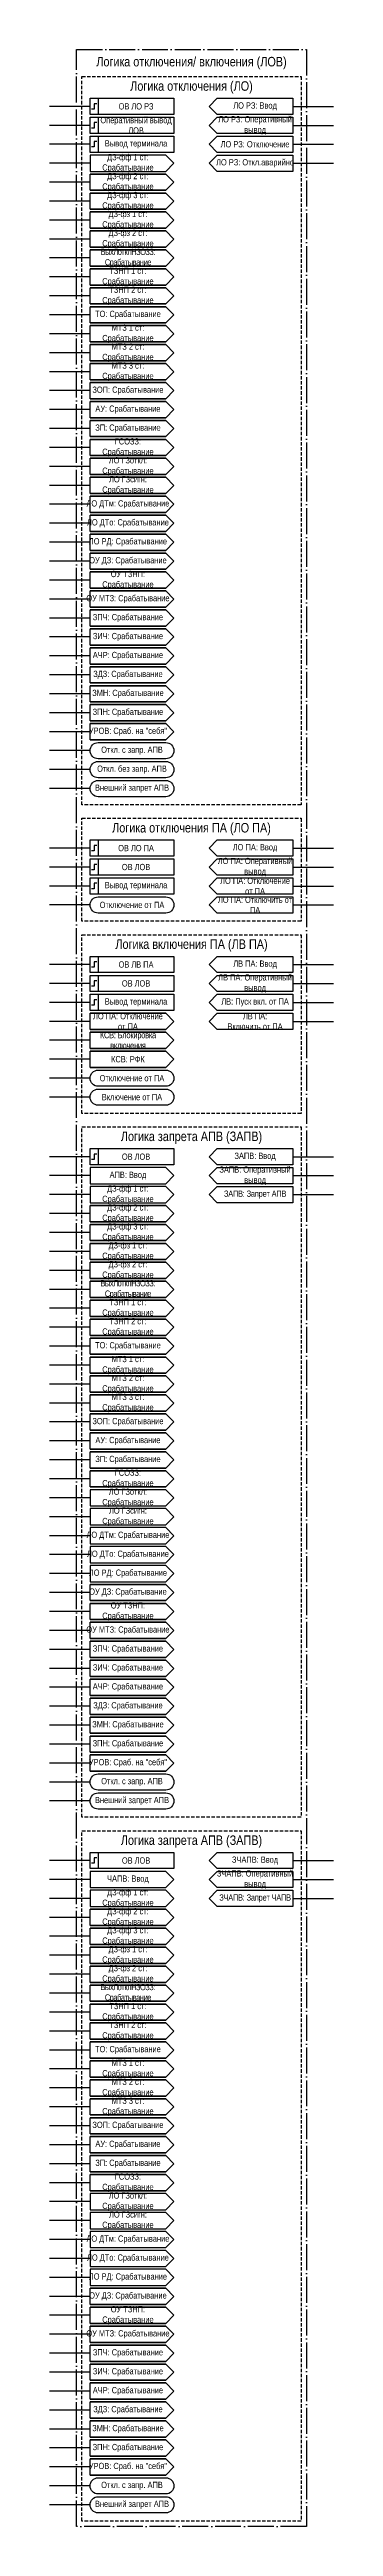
# Model space of a CAD drawing. Header units: millimetres. Extents: x -2568 to 301, y -166 to 1021.
# Drawn here: x -2299 to -2194, y 85 to 1000 of the extents above; entities that cross this region are included whole.
import ezdxf

# ---------------------------------------------------------------- set-up
doc = ezdxf.new("R2010")
doc.units = ezdxf.units.MM
doc.linetypes.add('ACAD_ISO04W100', pattern=[30, 24, -3, 0, -3])
doc.linetypes.add('штриховая2', pattern=[0.375, 0.25, -0.125])
doc.layers.add('TEXT', color=7, linetype='Continuous', lineweight=25)
doc.styles.add('2.5_Gost_RD', font='ARIALN.TTF', dxfattribs={"height": 2.5})
doc.styles.add('3.5_Gost_RD', font='ARIALN.TTF', dxfattribs={"height": 3.5})

msp = doc.modelspace()

# ---------------------------------------------------------------- texts
at = {"color": 30, "ltscale": 100, "char_height": 3.5, "attachment_point": 5, "style": '3.5_Gost_RD'}
for s, insert, width in [('Логика отключения/ включения (ЛОВ)', (-2246.5, 995), 85), ('Логика отключения (ЛО)', (-2246.5, 986), 81), ('Логика отключения ПА (ЛО ПА)', (-2246.5, 712), 81), ('Логика включения ПА (ЛВ ПА)', (-2246.5, 669), 81), ('Логика запрета АПВ (ЗАПВ)', (-2246.5, 598), 81), ('Логика запрета АПВ (ЗАПВ)', (-2246.5, 338), 81)]:
    msp.add_mtext(s, dxfattribs=dict(at, insert=insert, width=width))
at = {"ltscale": 100, "char_height": 2.3, "attachment_point": 5, "style": '2.5_Gost_RD'}
for s, insert, width in [('ЛО РЗ: Отключение', (-2223, 965), 28), ('ЛО РЗ: Откл.аварийно', (-2223, 958), 28), ('Откл. с запр. АПВ', (-2268.5, 741), 31), ('Откл. без запр. АПВ', (-2268.5, 734), 31), ('Внешний запрет АПВ', (-2268.5, 727), 31), ('ЛО ПА: Ввод', (-2223, 705), 28), ('ЛО ПА: Оперативный вывод', (-2223, 698), 28), ('ЛО ПА: Отключить от ПА', (-2223, 684), 28), ('ЛО ПА: Отключение от ПА', (-2223, 691), 28), ('ЛВ ПА: Ввод', (-2223, 662), 28), ('ЛВ ПА: Оперативный вывод', (-2223, 655), 28), ('ЛВ: Пуск вкл. от ПА', (-2223, 648), 28), ('ЛВ ПА: \\PВключить от ПА', (-2223, 641), 28), ('{\\T0.95;ЗАПВ: Запрет АПВ}', (-2223, 577), 28), ('Откл. с запр. АПВ', (-2268.5, 360), 31), ('Внешний запрет АПВ', (-2268.5, 353), 31), ('{\\T0.95;ЗЧАПВ: Запрет ЧАПВ}', (-2223, 317), 28), ('Откл. с запр. АПВ', (-2268.5, 100), 31), ('Внешний запрет АПВ', (-2268.5, 93), 31)]:
    msp.add_mtext(s, dxfattribs=dict(at, insert=insert, width=width))
at = {"layer": 'TEXT', "color": 0, "ltscale": 100, "char_height": 2.3, "width": 28, "attachment_point": 5, "style": '2.5_Gost_RD'}
for s, insert in [('{\\C256;ОВ ЛО РЗ}', (-2267, 979)), ('{\\C256;Оперативный вывод ЛОВ}', (-2267, 972)), ('{\\C256;Вывод терминала}', (-2267, 965)), ('{\\C256;ДЗ-фф 2 ст: Срабатывание}', (-2270, 951)), ('{\\C256;ДЗ-фф 3 ст: Срабатывание}', (-2270, 944)), ('{\\C256;ДЗ-фз 1 ст: Срабатывание}', (-2270, 937)), ('{\\C256;ДЗ-фз 2 ст: Срабатывание}', (-2270, 930)), ('{\\T0.9;\\C256;ВыхЛотклНЗОЗЗ\\A1;: Срабатывание}', (-2270, 923)), ('\\A1;{\\C256;ТЗНП 1 ст: \\A0;Срабатывание}', (-2270, 916)), ('\\A1;{\\C256;ТЗНП 2 ст: \\A0;Срабатывание}', (-2270, 909)), ('{\\C256;ТО: Срабатывание}', (-2270, 902)), ('\\A1;{\\C256;МТЗ 1 ст: Срабатывание}', (-2270, 895)), ('\\A1;{\\C256;МТЗ 2 ст: Срабатывание}', (-2270, 888)), ('\\A1;{\\C256;МТЗ 3 ст: Срабатывание}', (-2270, 881)), ('{\\C256;ЗОП: Срабатывание}', (-2270, 874)), ('{\\C256;АУ: Срабатывание}', (-2270, 867)), ('{\\C256;ЗП: Срабатывание}', (-2270, 860)), ('{\\C256;ГСОЗЗ: \\PСрабатывание}', (-2270, 853)), ('{\\C256;ЛО ГЗоткл:\\PСрабатывание}', (-2270, 846)), ('{\\C256;ЛО ГЗсигн:\\PСрабатывание}', (-2270, 839)), ('{\\C256;ЛО ДТм: Срабатывание}', (-2270, 832)), ('{\\C256;ЛО ДТо: Срабатывание}', (-2270, 825)), ('{\\C256;ЛО РД: Срабатывание}', (-2270, 818)), ('{\\C256;ОУ ДЗ: Срабатывание }', (-2270, 811)), ('{\\C256;ОУ ТЗНП: Срабатывание }', (-2270, 804)), ('{\\C256;ОУ МТЗ: Срабатывание }', (-2270, 797)), ('{\\C256;ЗПЧ: Срабатывание }', (-2270, 790)), ('{\\C256;ЗИЧ: Срабатывание }', (-2270, 783)), ('{\\C256;АЧР: Срабатывание}', (-2270, 776)), ('{\\C256;ЗДЗ: Срабатывание }', (-2270, 769)), ('{\\C256;ЗМН: Срабатывание}', (-2270, 762)), ('{\\C256;ЗПН: Срабатывание}', (-2270, 755)), ('{\\C256;УРОВ: Сраб. на "себя"}', (-2270, 748)), ('{\\C256;ОВ ЛО ПА}', (-2267, 705)), ('{\\C256;ОВ ЛОВ}', (-2267, 698)), ('{\\C256;Вывод терминала}', (-2267, 691)), ('{\\C256;ОВ ЛВ ПА}', (-2267, 662)), ('{\\C256;ОВ ЛОВ}', (-2267, 655)), ('{\\C256;ЛО ПА: Отключение от ПА}', (-2270, 641)), ('{\\C256;Вывод терминала}', (-2267, 648)), ('{\\T0.95;\\C256;КСВ: Блокировка включения}', (-2270, 634)), ('{\\C256;КСВ: РФК}', (-2270, 627)), ('{\\C256;ОВ ЛОВ}', (-2267, 591)), ('{\\C256;ДЗ-фф 2 ст: Срабатывание}', (-2270, 570)), ('{\\C256;ДЗ-фф 3 ст: Срабатывание}', (-2270, 563)), ('{\\C256;ДЗ-фз 1 ст: Срабатывание}', (-2270, 556)), ('{\\C256;ДЗ-фз 2 ст: Срабатывание}', (-2270, 549)), ('{\\T0.9;\\C256;ВыхЛотклНЗОЗЗ\\A1;\\T1;:\\T0.9; Срабатывание}', (-2270, 542)), ('\\A1;{\\C256;ТЗНП 1 ст: \\A0;Срабатывание}', (-2270, 535)), ('\\A1;{\\C256;ТЗНП 2 ст: \\A0;Срабатывание}', (-2270, 528)), ('{\\C256;ТО: Срабатывание}', (-2270, 521)), ('\\A1;{\\C256;МТЗ 1 ст: Срабатывание}', (-2270, 514)), ('\\A1;{\\C256;МТЗ 2 ст: Срабатывание}', (-2270, 507)), ('\\A1;{\\C256;МТЗ 3 ст: Срабатывание}', (-2270, 500)), ('{\\C256;ЗОП: Срабатывание}', (-2270, 493)), ('{\\C256;АУ: Срабатывание}', (-2270, 486)), ('{\\C256;ЗП: Срабатывание}', (-2270, 479)), ('{\\C256;ГСОЗЗ: \\PСрабатывание}', (-2270, 472)), ('{\\C256;ЛО ГЗоткл:\\PСрабатывание}', (-2270, 465)), ('{\\C256;ЛО ГЗсигн:\\PСрабатывание}', (-2270, 458)), ('{\\C256;ЛО ДТм: Срабатывание}', (-2270, 451)), ('{\\C256;ЛО ДТо: Срабатывание}', (-2270, 444)), ('{\\C256;ЛО РД: Срабатывание}', (-2270, 437)), ('{\\C256;ОУ ДЗ: Срабатывание }', (-2270, 430)), ('{\\C256;ОУ ТЗНП: Срабатывание }', (-2270, 423)), ('{\\C256;ОУ МТЗ: Срабатывание }', (-2270, 416)), ('{\\C256;ЗПЧ: Срабатывание }', (-2270, 409)), ('{\\C256;ЗИЧ: Срабатывание }', (-2270, 402)), ('{\\C256;АЧР: Срабатывание}', (-2270, 395)), ('{\\C256;ЗДЗ: Срабатывание }', (-2270, 388)), ('{\\C256;ЗМН: Срабатывание}', (-2270, 381)), ('{\\C256;ЗПН: Срабатывание}', (-2270, 374)), ('{\\C256;УРОВ: Сраб. на "себя"}', (-2270, 367)), ('{\\C256;ОВ ЛОВ}', (-2267, 331)), ('{\\C256;ДЗ-фф 2 ст: Срабатывание}', (-2270, 310)), ('{\\C256;ДЗ-фф 3 ст: Срабатывание}', (-2270, 303)), ('{\\C256;ДЗ-фз 1 ст: Срабатывание}', (-2270, 296)), ('{\\T0.9;\\C256;ВыхЛотклНЗОЗЗ\\A1;\\T1;:\\T0.9; Срабатывание}', (-2270, 282)), ('{\\C256;ДЗ-фз 2 ст: Срабатывание}', (-2270, 289)), ('\\A1;{\\C256;ТЗНП 1 ст: \\A0;Срабатывание}', (-2270, 275)), ('\\A1;{\\C256;ТЗНП 2 ст: \\A0;Срабатывание}', (-2270, 268)), ('{\\C256;ТО: Срабатывание}', (-2270, 261)), ('\\A1;{\\C256;МТЗ 1 ст: Срабатывание}', (-2270, 254)), ('\\A1;{\\C256;МТЗ 2 ст: Срабатывание}', (-2270, 247)), ('\\A1;{\\C256;МТЗ 3 ст: Срабатывание}', (-2270, 240)), ('{\\C256;ЗОП: Срабатывание}', (-2270, 233)), ('{\\C256;АУ: Срабатывание}', (-2270, 226)), ('{\\C256;ЗП: Срабатывание}', (-2270, 219)), ('{\\C256;ГСОЗЗ: \\PСрабатывание}', (-2270, 212)), ('{\\C256;ЛО ГЗоткл:\\PСрабатывание}', (-2270, 205)), ('{\\C256;ЛО ГЗсигн:\\PСрабатывание}', (-2270, 198)), ('{\\C256;ЛО ДТм: Срабатывание}', (-2270, 191)), ('{\\C256;ЛО ДТо: Срабатывание}', (-2270, 184)), ('{\\C256;ЛО РД: Срабатывание}', (-2270, 177)), ('{\\C256;ОУ ДЗ: Срабатывание }', (-2270, 170)), ('{\\C256;ОУ ТЗНП: Срабатывание }', (-2270, 163)), ('{\\C256;ОУ МТЗ: Срабатывание }', (-2270, 156)), ('{\\C256;ЗПЧ: Срабатывание }', (-2270, 149)), ('{\\C256;ЗИЧ: Срабатывание }', (-2270, 142)), ('{\\C256;АЧР: Срабатывание}', (-2270, 135)), ('{\\C256;ЗДЗ: Срабатывание }', (-2270, 128)), ('{\\C256;ЗМН: Срабатывание}', (-2270, 121)), ('{\\C256;ЗПН: Срабатывание}', (-2270, 114)), ('{\\C256;УРОВ: Сраб. на "себя"}', (-2270, 107))]:
    msp.add_mtext(s, dxfattribs=dict(at, insert=insert))
at = {"layer": 'TEXT', "ltscale": 100, "char_height": 2.3, "attachment_point": 5, "style": '2.5_Gost_RD'}
for s, insert, width in [('ЛО РЗ: Ввод', (-2223, 979), 28), ('ЛО РЗ: Оперативный вывод', (-2223, 972), 28), ('ДЗ-фф 1 ст: Срабатывание', (-2270, 958), 28), ('Отключение от ПА', (-2268.5, 684), 31), ('Отключение от ПА', (-2268.5, 620), 31), ('Включение от ПА', (-2268.5, 613), 31), ('ЗАПВ: Оперативный вывод', (-2223, 584), 28), ('ЗАПВ: Ввод', (-2223, 591), 28), ('ДЗ-фф 1 ст: Срабатывание', (-2270, 577), 28), ('АПВ: Ввод', (-2270, 584), 28), ('ЗЧАПВ: Ввод', (-2223, 331), 28), ('ДЗ-фф 1 ст: Срабатывание', (-2270, 317), 28), ('ЧАПВ: Ввод', (-2270, 324), 28), ('ЗЧАПВ: Оперативный вывод', (-2223, 324), 28)]:
    msp.add_mtext(s, dxfattribs=dict(at, insert=insert, width=width))

# ---------------------------------------------------------------- linework, layer by layer
at = {"ltscale": 100}
for p, q in [((-2284, 979), (-2299, 979)), ((-2284, 972), (-2299, 972)), ((-2209, 979), (-2194, 979)), ((-2209, 972), (-2194, 972)), ((-2284, 965), (-2299, 965)), ((-2209, 965), (-2194, 965)), ((-2284, 958), (-2299, 958)), ((-2209, 958), (-2194, 958)), ((-2284, 951), (-2299, 951)), ((-2284, 944), (-2299, 944)), ((-2284, 937), (-2299, 937)), ((-2284, 930), (-2299, 930)), ((-2284, 923), (-2299, 923)), ((-2284, 916), (-2299, 916)), ((-2284, 909), (-2299, 909)), ((-2284, 902), (-2299, 902)), ((-2284, 895), (-2299, 895)), ((-2284, 888), (-2299, 888)), ((-2284, 881), (-2299, 881)), ((-2284, 874), (-2299, 874)), ((-2284, 867), (-2299, 867)), ((-2284, 860), (-2299, 860)), ((-2284, 853), (-2299, 853)), ((-2284, 846), (-2299, 846)), ((-2284, 839), (-2299, 839)), ((-2284, 832), (-2299, 832)), ((-2284, 825), (-2299, 825)), ((-2284, 818), (-2299, 818)), ((-2284, 811), (-2299, 811)), ((-2284, 804), (-2299, 804)), ((-2284, 797), (-2299, 797)), ((-2284, 790), (-2299, 790)), ((-2284, 783), (-2299, 783)), ((-2284, 776), (-2299, 776)), ((-2284, 769), (-2299, 769)), ((-2284, 762), (-2299, 762)), ((-2284, 755), (-2299, 755)), ((-2284, 748), (-2299, 748)), ((-2284, 741), (-2299, 741)), ((-2284, 734), (-2299, 734)), ((-2284, 727), (-2299, 727)), ((-2284, 705), (-2299, 705)), ((-2209, 705), (-2194, 705)), ((-2284, 698), (-2299, 698)), ((-2209, 698), (-2194, 698)), ((-2284, 691), (-2299, 691)), ((-2209, 691), (-2194, 691)), ((-2284, 684), (-2299, 684)), ((-2209, 684), (-2194, 684)), ((-2284, 662), (-2299, 662)), ((-2209, 662), (-2194, 662)), ((-2284, 655), (-2299, 655)), ((-2237, 651), (-2209, 651)), ((-2209, 655), (-2194, 655)), ((-2284, 648), (-2299, 648)), ((-2284, 641), (-2299, 641)), ((-2209, 645), (-2237, 645)), ((-2237, 644), (-2209, 644)), ((-2209, 648), (-2194, 648)), ((-2209, 641), (-2194, 641)), ((-2284, 634), (-2299, 634)), ((-2209, 638), (-2237, 638)), ((-2284, 627), (-2299, 627)), ((-2284, 620), (-2299, 620)), ((-2284, 613), (-2299, 613)), ((-2284, 591), (-2299, 591)), ((-2209, 591), (-2194, 591)), ((-2284, 584), (-2299, 584)), ((-2284, 577), (-2299, 577)), ((-2209, 584), (-2194, 584)), ((-2209, 577), (-2194, 577)), ((-2284, 570), (-2299, 570)), ((-2284, 563), (-2299, 563)), ((-2284, 556), (-2299, 556)), ((-2284, 549), (-2299, 549)), ((-2284, 542), (-2299, 542)), ((-2284, 535), (-2299, 535)), ((-2284, 528), (-2299, 528)), ((-2284, 521), (-2299, 521)), ((-2284, 514), (-2299, 514)), ((-2284, 507), (-2299, 507)), ((-2284, 500), (-2299, 500)), ((-2284, 493), (-2299, 493)), ((-2284, 486), (-2299, 486)), ((-2284, 479), (-2299, 479)), ((-2284, 472), (-2299, 472)), ((-2284, 465), (-2299, 465)), ((-2284, 458), (-2299, 458)), ((-2284, 451), (-2299, 451)), ((-2284, 444), (-2299, 444)), ((-2284, 437), (-2299, 437)), ((-2284, 430), (-2299, 430)), ((-2284, 423), (-2299, 423)), ((-2284, 416), (-2299, 416)), ((-2284, 409), (-2299, 409)), ((-2284, 402), (-2299, 402)), ((-2284, 395), (-2299, 395)), ((-2284, 388), (-2299, 388)), ((-2284, 381), (-2299, 381)), ((-2284, 374), (-2299, 374)), ((-2284, 367), (-2299, 367)), ((-2284, 360), (-2299, 360)), ((-2284, 353), (-2299, 353)), ((-2284, 331), (-2299, 331)), ((-2209, 331), (-2194, 331)), ((-2284, 324), (-2299, 324)), ((-2209, 324), (-2194, 324)), ((-2284, 317), (-2299, 317)), ((-2209, 317), (-2194, 317)), ((-2284, 310), (-2299, 310)), ((-2284, 303), (-2299, 303)), ((-2284, 296), (-2299, 296)), ((-2284, 289), (-2299, 289)), ((-2284, 282), (-2299, 282)), ((-2284, 275), (-2299, 275)), ((-2284, 268), (-2299, 268)), ((-2284, 261), (-2299, 261)), ((-2284, 254), (-2299, 254)), ((-2284, 247), (-2299, 247)), ((-2284, 240), (-2299, 240)), ((-2284, 233), (-2299, 233)), ((-2284, 226), (-2299, 226)), ((-2284, 219), (-2299, 219)), ((-2284, 212), (-2299, 212)), ((-2284, 205), (-2299, 205)), ((-2284, 198), (-2299, 198)), ((-2284, 191), (-2299, 191)), ((-2284, 184), (-2299, 184)), ((-2284, 177), (-2299, 177)), ((-2284, 170), (-2299, 170)), ((-2284, 163), (-2299, 163)), ((-2284, 156), (-2299, 156)), ((-2284, 149), (-2299, 149)), ((-2284, 142), (-2299, 142)), ((-2284, 135), (-2299, 135)), ((-2284, 128), (-2299, 128)), ((-2284, 121), (-2299, 121)), ((-2284, 114), (-2299, 114)), ((-2284, 107), (-2299, 107)), ((-2284, 100), (-2299, 100)), ((-2284, 93), (-2299, 93))]:
    msp.add_line(p, q, dxfattribs=at)
at = {"color": 251, "linetype": 'ACAD_ISO04W100', "lineweight": 30, "ltscale": 0.4, "true_color": 0x58595b}
msp.add_lwpolyline([(-2289, 1000), (-2204, 1000), (-2204, 85), (-2289, 85)], close=True, dxfattribs=at)
at = {"linetype": 'штриховая2', "ltscale": 5}
for points in [[(-2287, 990), (-2206, 990), (-2206, 721), (-2287, 721)], [(-2287, 716), (-2206, 716), (-2206, 678), (-2287, 678)], [(-2287, 673), (-2206, 673), (-2206, 607), (-2287, 607)], [(-2287, 602), (-2206, 602), (-2206, 347), (-2287, 347)], [(-2287, 342), (-2206, 342), (-2206, 87), (-2287, 87)]]:
    msp.add_lwpolyline(points, close=True, dxfattribs=at)
at = {"ltscale": 100}
for points in [[(-2284, 982), (-2253, 982), (-2253, 976), (-2284, 976)], [(-2284, 982), (-2281, 982), (-2281, 976), (-2284, 976)], [(-2284, 975), (-2281, 975), (-2281, 969), (-2284, 969)], [(-2284, 975), (-2253, 975), (-2253, 969), (-2284, 969)], [(-2284, 968), (-2281, 968), (-2281, 962), (-2284, 962)], [(-2284, 968), (-2253, 968), (-2253, 962), (-2284, 962)], [(-2284, 708), (-2253, 708), (-2253, 702), (-2284, 702)], [(-2284, 708), (-2281, 708), (-2281, 702), (-2284, 702)], [(-2284, 701), (-2281, 701), (-2281, 695), (-2284, 695)], [(-2284, 701), (-2253, 701), (-2253, 695), (-2284, 695)], [(-2284, 694), (-2281, 694), (-2281, 688), (-2284, 688)], [(-2284, 694), (-2253, 694), (-2253, 688), (-2284, 688)], [(-2284, 665), (-2253, 665), (-2253, 659), (-2284, 659)], [(-2284, 665), (-2281, 665), (-2281, 659), (-2284, 659)], [(-2284, 658), (-2281, 658), (-2281, 652), (-2284, 652)], [(-2284, 658), (-2253, 658), (-2253, 652), (-2284, 652)], [(-2284, 651), (-2281, 651), (-2281, 645), (-2284, 645)], [(-2284, 651), (-2253, 651), (-2253, 645), (-2284, 645)], [(-2284, 594), (-2253, 594), (-2253, 588), (-2284, 588)], [(-2284, 594), (-2281, 594), (-2281, 588), (-2284, 588)], [(-2284, 334), (-2253, 334), (-2253, 328), (-2284, 328)], [(-2284, 334), (-2281, 334), (-2281, 328), (-2284, 328)]]:
    msp.add_lwpolyline(points, close=True, dxfattribs=at)
at = {"lineweight": 30, "ltscale": 100}
for points in [[(-2281.5, 980), (-2282.5, 980), (-2282.5, 978), (-2283.5, 978)], [(-2281.5, 973), (-2282.5, 973), (-2282.5, 971), (-2283.5, 971)], [(-2281.5, 966), (-2282.5, 966), (-2282.5, 964), (-2283.5, 964)], [(-2281.5, 706), (-2282.5, 706), (-2282.5, 704), (-2283.5, 704)], [(-2281.5, 699), (-2282.5, 699), (-2282.5, 697), (-2283.5, 697)], [(-2281.5, 692), (-2282.5, 692), (-2282.5, 690), (-2283.5, 690)], [(-2281.5, 663), (-2282.5, 663), (-2282.5, 661), (-2283.5, 661)], [(-2281.5, 656), (-2282.5, 656), (-2282.5, 654), (-2283.5, 654)], [(-2281.5, 649), (-2282.5, 649), (-2282.5, 647), (-2283.5, 647)], [(-2281.5, 592), (-2282.5, 592), (-2282.5, 590), (-2283.5, 590)], [(-2281.5, 332), (-2282.5, 332), (-2282.5, 330), (-2283.5, 330)]]:
    msp.add_lwpolyline(points, dxfattribs=at)
at = {"ltscale": 100}
for points in [[(-2240, 979), (-2237, 982), (-2209, 982), (-2209, 976), (-2237, 976), (-2240, 979)], [(-2240, 972), (-2237, 975), (-2209, 975), (-2209, 969), (-2237, 969), (-2240, 972)], [(-2240, 965), (-2237, 968), (-2209, 968), (-2209, 962), (-2237, 962), (-2240, 965)], [(-2240, 958), (-2237, 961), (-2209, 961), (-2209, 955), (-2237, 955), (-2240, 958)], [(-2240, 705), (-2237, 708), (-2209, 708), (-2209, 702), (-2237, 702), (-2240, 705)], [(-2240, 698), (-2237, 701), (-2209, 701), (-2209, 695), (-2237, 695), (-2240, 698)], [(-2240, 691), (-2237, 694), (-2209, 694), (-2209, 688), (-2237, 688), (-2240, 691)], [(-2240, 684), (-2237, 687), (-2209, 687), (-2209, 681), (-2237, 681), (-2240, 684)], [(-2240, 662), (-2237, 665), (-2209, 665), (-2209, 659), (-2237, 659), (-2240, 662)], [(-2240, 655), (-2237, 658), (-2209, 658), (-2209, 652), (-2237, 652), (-2240, 655)], [(-2240, 648), (-2237, 651), (-2209, 651), (-2209, 645), (-2237, 645), (-2240, 648)], [(-2240, 641), (-2237, 644), (-2209, 644), (-2209, 638), (-2237, 638), (-2240, 641)], [(-2253, 584), (-2256, 587), (-2284, 587), (-2284, 581), (-2256, 581), (-2253, 584)], [(-2240, 591), (-2237, 594), (-2209, 594), (-2209, 588), (-2237, 588), (-2240, 591)], [(-2240, 584), (-2237, 587), (-2209, 587), (-2209, 581), (-2237, 581), (-2240, 584)], [(-2240, 577), (-2237, 580), (-2209, 580), (-2209, 574), (-2237, 574), (-2240, 577)], [(-2253, 465), (-2256, 468), (-2284, 468), (-2284, 462), (-2256, 462), (-2253, 465)], [(-2253, 458), (-2256, 461), (-2284, 461), (-2284, 455), (-2256, 455), (-2253, 458)], [(-2253, 451), (-2256, 454), (-2284, 454), (-2284, 448), (-2256, 448), (-2253, 451)], [(-2253, 444), (-2256, 447), (-2284, 447), (-2284, 441), (-2256, 441), (-2253, 444)], [(-2253, 437), (-2256, 440), (-2284, 440), (-2284, 434), (-2256, 434), (-2253, 437)], [(-2240, 331), (-2237, 334), (-2209, 334), (-2209, 328), (-2237, 328), (-2240, 331)], [(-2253, 324), (-2256, 327), (-2284, 327), (-2284, 321), (-2256, 321), (-2253, 324)], [(-2240, 324), (-2237, 327), (-2209, 327), (-2209, 321), (-2237, 321), (-2240, 324)], [(-2240, 317), (-2237, 320), (-2209, 320), (-2209, 314), (-2237, 314), (-2240, 317)], [(-2253, 205), (-2256, 208), (-2284, 208), (-2284, 202), (-2256, 202), (-2253, 205)], [(-2253, 198), (-2256, 201), (-2284, 201), (-2284, 195), (-2256, 195), (-2253, 198)], [(-2253, 191), (-2256, 194), (-2284, 194), (-2284, 188), (-2256, 188), (-2253, 191)], [(-2253, 184), (-2256, 187), (-2284, 187), (-2284, 181), (-2256, 181), (-2253, 184)], [(-2253, 177), (-2256, 180), (-2284, 180), (-2284, 174), (-2256, 174), (-2253, 177)]]:
    msp.add_lwpolyline(points, dxfattribs=at)
for points in [[(-2281, 738, -1), (-2281, 744), (-2256, 744, -1), (-2256, 738)], [(-2281, 731, -1), (-2281, 737), (-2256, 737, -1), (-2256, 731)], [(-2281, 724, -1), (-2281, 730), (-2256, 730, -1), (-2256, 724)], [(-2281, 681, -1), (-2281, 687), (-2256, 687, -1), (-2256, 681)], [(-2281, 617, -1), (-2281, 623), (-2256, 623, -1), (-2256, 617)], [(-2281, 610, -1), (-2281, 616), (-2256, 616, -1), (-2256, 610)], [(-2281, 357, -1), (-2281, 363), (-2256, 363, -1), (-2256, 357)], [(-2281, 350, -1), (-2281, 356), (-2256, 356, -1), (-2256, 350)], [(-2281, 97, -1), (-2281, 103), (-2256, 103, -1), (-2256, 97)], [(-2281, 90, -1), (-2281, 96), (-2256, 96, -1), (-2256, 90)]]:
    msp.add_lwpolyline(points, format="xyb", close=True, dxfattribs=at)
at = {"layer": 'TEXT', "ltscale": 100}
for points in [[(-2284, 961), (-2284, 955), (-2256, 955), (-2253, 958), (-2256, 961)], [(-2284, 580), (-2284, 574), (-2256, 574), (-2253, 577), (-2256, 580)], [(-2284, 320), (-2284, 314), (-2256, 314), (-2253, 317), (-2256, 320)]]:
    msp.add_lwpolyline(points, close=True, dxfattribs=at)
for points in [[(-2284, 948), (-2256, 948), (-2253, 951), (-2256, 954), (-2284, 954), (-2256, 954), (-2253, 951), (-2256, 948), (-2284, 948), (-2284, 954)], [(-2284, 941), (-2256, 941), (-2253, 944), (-2256, 947), (-2284, 947), (-2256, 947), (-2253, 944), (-2256, 941), (-2284, 941), (-2284, 947)], [(-2284, 934), (-2256, 934), (-2253, 937), (-2256, 940), (-2284, 940), (-2256, 940), (-2253, 937), (-2256, 934), (-2284, 934), (-2284, 940)], [(-2284, 927), (-2256, 927), (-2253, 930), (-2256, 933), (-2284, 933), (-2256, 933), (-2253, 930), (-2256, 927), (-2284, 927), (-2284, 933)], [(-2284, 920), (-2256, 920), (-2253, 923), (-2256, 926), (-2284, 926), (-2256, 926), (-2253, 923), (-2256, 920), (-2284, 920), (-2284, 926)], [(-2284, 913), (-2256, 913), (-2253, 916), (-2256, 919), (-2284, 919), (-2256, 919), (-2253, 916), (-2256, 913), (-2284, 913), (-2284, 919)], [(-2284, 906), (-2256, 906), (-2253, 909), (-2256, 912), (-2284, 912), (-2256, 912), (-2253, 909), (-2256, 906), (-2284, 906), (-2284, 912)], [(-2284, 899), (-2256, 899), (-2253, 902), (-2256, 905), (-2284, 905), (-2256, 905), (-2253, 902), (-2256, 899), (-2284, 899), (-2284, 905)], [(-2284, 892), (-2256, 892), (-2253, 895), (-2256, 898), (-2284, 898), (-2256, 898), (-2253, 895), (-2256, 892), (-2284, 892), (-2284, 898)], [(-2284, 885), (-2256, 885), (-2253, 888), (-2256, 891), (-2284, 891), (-2256, 891), (-2253, 888), (-2256, 885), (-2284, 885), (-2284, 891)], [(-2284, 878), (-2256, 878), (-2253, 881), (-2256, 884), (-2284, 884), (-2256, 884), (-2253, 881), (-2256, 878), (-2284, 878), (-2284, 884)], [(-2284, 871), (-2256, 871), (-2253, 874), (-2256, 877), (-2284, 877), (-2256, 877), (-2253, 874), (-2256, 871), (-2284, 871), (-2284, 877)], [(-2284, 864), (-2256, 864), (-2253, 867), (-2256, 870), (-2284, 870), (-2256, 870), (-2253, 867), (-2256, 864), (-2284, 864), (-2284, 870)], [(-2284, 857), (-2256, 857), (-2253, 860), (-2256, 863), (-2284, 863), (-2256, 863), (-2253, 860), (-2256, 857), (-2284, 857), (-2284, 863)], [(-2284, 850), (-2256, 850), (-2253, 853), (-2256, 856), (-2284, 856), (-2256, 856), (-2253, 853), (-2256, 850), (-2284, 850), (-2284, 856)], [(-2284, 843), (-2256, 843), (-2253, 846), (-2256, 849), (-2284, 849), (-2256, 849), (-2253, 846), (-2256, 843), (-2284, 843), (-2284, 849)], [(-2284, 836), (-2256, 836), (-2253, 839), (-2256, 842), (-2284, 842), (-2256, 842), (-2253, 839), (-2256, 836), (-2284, 836), (-2284, 842)], [(-2284, 829), (-2256, 829), (-2253, 832), (-2256, 835), (-2284, 835), (-2256, 835), (-2253, 832), (-2256, 829), (-2284, 829), (-2284, 835)], [(-2284, 822), (-2256, 822), (-2253, 825), (-2256, 828), (-2284, 828), (-2256, 828), (-2253, 825), (-2256, 822), (-2284, 822), (-2284, 828)], [(-2284, 815), (-2256, 815), (-2253, 818), (-2256, 821), (-2284, 821), (-2256, 821), (-2253, 818), (-2256, 815), (-2284, 815), (-2284, 821)], [(-2284, 808), (-2256, 808), (-2253, 811), (-2256, 814), (-2284, 814), (-2256, 814), (-2253, 811), (-2256, 808), (-2284, 808), (-2284, 814)], [(-2284, 801), (-2256, 801), (-2253, 804), (-2256, 807), (-2284, 807), (-2256, 807), (-2253, 804), (-2256, 801), (-2284, 801), (-2284, 807)], [(-2284, 794), (-2256, 794), (-2253, 797), (-2256, 800), (-2284, 800), (-2256, 800), (-2253, 797), (-2256, 794), (-2284, 794), (-2284, 800)], [(-2284, 787), (-2256, 787), (-2253, 790), (-2256, 793), (-2284, 793), (-2256, 793), (-2253, 790), (-2256, 787), (-2284, 787), (-2284, 793)], [(-2284, 780), (-2256, 780), (-2253, 783), (-2256, 786), (-2284, 786), (-2256, 786), (-2253, 783), (-2256, 780), (-2284, 780), (-2284, 786)], [(-2284, 773), (-2256, 773), (-2253, 776), (-2256, 779), (-2284, 779), (-2256, 779), (-2253, 776), (-2256, 773), (-2284, 773), (-2284, 779)], [(-2284, 766), (-2256, 766), (-2253, 769), (-2256, 772), (-2284, 772), (-2256, 772), (-2253, 769), (-2256, 766), (-2284, 766), (-2284, 772)], [(-2284, 759), (-2256, 759), (-2253, 762), (-2256, 765), (-2284, 765), (-2256, 765), (-2253, 762), (-2256, 759), (-2284, 759), (-2284, 765)], [(-2284, 752), (-2256, 752), (-2253, 755), (-2256, 758), (-2284, 758), (-2256, 758), (-2253, 755), (-2256, 752), (-2284, 752), (-2284, 758)], [(-2284, 745), (-2256, 745), (-2253, 748), (-2256, 751), (-2284, 751), (-2256, 751), (-2253, 748), (-2256, 745), (-2284, 745), (-2284, 751)], [(-2284, 638), (-2256, 638), (-2253, 641), (-2256, 644), (-2284, 644), (-2256, 644), (-2253, 641), (-2256, 638), (-2284, 638), (-2284, 644)], [(-2284, 631), (-2256, 631), (-2253, 634), (-2256, 637), (-2284, 637), (-2256, 637), (-2253, 634), (-2256, 631), (-2284, 631), (-2284, 637)], [(-2284, 624), (-2256, 624), (-2253, 627), (-2256, 630), (-2284, 630), (-2256, 630), (-2253, 627), (-2256, 624), (-2284, 624), (-2284, 630)], [(-2284, 567), (-2256, 567), (-2253, 570), (-2256, 573), (-2284, 573), (-2256, 573), (-2253, 570), (-2256, 567), (-2284, 567), (-2284, 573)], [(-2284, 560), (-2256, 560), (-2253, 563), (-2256, 566), (-2284, 566), (-2256, 566), (-2253, 563), (-2256, 560), (-2284, 560), (-2284, 566)], [(-2284, 553), (-2256, 553), (-2253, 556), (-2256, 559), (-2284, 559), (-2256, 559), (-2253, 556), (-2256, 553), (-2284, 553), (-2284, 559)], [(-2284, 546), (-2256, 546), (-2253, 549), (-2256, 552), (-2284, 552), (-2256, 552), (-2253, 549), (-2256, 546), (-2284, 546), (-2284, 552)], [(-2284, 539), (-2256, 539), (-2253, 542), (-2256, 545), (-2284, 545), (-2256, 545), (-2253, 542), (-2256, 539), (-2284, 539), (-2284, 545)], [(-2284, 532), (-2256, 532), (-2253, 535), (-2256, 538), (-2284, 538), (-2256, 538), (-2253, 535), (-2256, 532), (-2284, 532), (-2284, 538)], [(-2284, 525), (-2256, 525), (-2253, 528), (-2256, 531), (-2284, 531), (-2256, 531), (-2253, 528), (-2256, 525), (-2284, 525), (-2284, 531)], [(-2284, 518), (-2256, 518), (-2253, 521), (-2256, 524), (-2284, 524), (-2256, 524), (-2253, 521), (-2256, 518), (-2284, 518), (-2284, 524)], [(-2284, 511), (-2256, 511), (-2253, 514), (-2256, 517), (-2284, 517), (-2256, 517), (-2253, 514), (-2256, 511), (-2284, 511), (-2284, 517)], [(-2284, 504), (-2256, 504), (-2253, 507), (-2256, 510), (-2284, 510), (-2256, 510), (-2253, 507), (-2256, 504), (-2284, 504), (-2284, 510)], [(-2284, 497), (-2256, 497), (-2253, 500), (-2256, 503), (-2284, 503), (-2256, 503), (-2253, 500), (-2256, 497), (-2284, 497), (-2284, 503)], [(-2284, 490), (-2256, 490), (-2253, 493), (-2256, 496), (-2284, 496), (-2256, 496), (-2253, 493), (-2256, 490), (-2284, 490), (-2284, 496)], [(-2284, 483), (-2256, 483), (-2253, 486), (-2256, 489), (-2284, 489), (-2256, 489), (-2253, 486), (-2256, 483), (-2284, 483), (-2284, 489)], [(-2284, 476), (-2256, 476), (-2253, 479), (-2256, 482), (-2284, 482), (-2256, 482), (-2253, 479), (-2256, 476), (-2284, 476), (-2284, 482)], [(-2284, 469), (-2256, 469), (-2253, 472), (-2256, 475), (-2284, 475), (-2256, 475), (-2253, 472), (-2256, 469), (-2284, 469), (-2284, 475)], [(-2284, 427), (-2256, 427), (-2253, 430), (-2256, 433), (-2284, 433), (-2256, 433), (-2253, 430), (-2256, 427), (-2284, 427), (-2284, 433)], [(-2284, 420), (-2256, 420), (-2253, 423), (-2256, 426), (-2284, 426), (-2256, 426), (-2253, 423), (-2256, 420), (-2284, 420), (-2284, 426)], [(-2284, 413), (-2256, 413), (-2253, 416), (-2256, 419), (-2284, 419), (-2256, 419), (-2253, 416), (-2256, 413), (-2284, 413), (-2284, 419)], [(-2284, 406), (-2256, 406), (-2253, 409), (-2256, 412), (-2284, 412), (-2256, 412), (-2253, 409), (-2256, 406), (-2284, 406), (-2284, 412)], [(-2284, 399), (-2256, 399), (-2253, 402), (-2256, 405), (-2284, 405), (-2256, 405), (-2253, 402), (-2256, 399), (-2284, 399), (-2284, 405)], [(-2284, 392), (-2256, 392), (-2253, 395), (-2256, 398), (-2284, 398), (-2256, 398), (-2253, 395), (-2256, 392), (-2284, 392), (-2284, 398)], [(-2284, 385), (-2256, 385), (-2253, 388), (-2256, 391), (-2284, 391), (-2256, 391), (-2253, 388), (-2256, 385), (-2284, 385), (-2284, 391)], [(-2284, 378), (-2256, 378), (-2253, 381), (-2256, 384), (-2284, 384), (-2256, 384), (-2253, 381), (-2256, 378), (-2284, 378), (-2284, 384)], [(-2284, 371), (-2256, 371), (-2253, 374), (-2256, 377), (-2284, 377), (-2256, 377), (-2253, 374), (-2256, 371), (-2284, 371), (-2284, 377)], [(-2284, 364), (-2256, 364), (-2253, 367), (-2256, 370), (-2284, 370), (-2256, 370), (-2253, 367), (-2256, 364), (-2284, 364), (-2284, 370)], [(-2284, 307), (-2256, 307), (-2253, 310), (-2256, 313), (-2284, 313), (-2256, 313), (-2253, 310), (-2256, 307), (-2284, 307), (-2284, 313)], [(-2284, 300), (-2256, 300), (-2253, 303), (-2256, 306), (-2284, 306), (-2256, 306), (-2253, 303), (-2256, 300), (-2284, 300), (-2284, 306)], [(-2284, 293), (-2256, 293), (-2253, 296), (-2256, 299), (-2284, 299), (-2256, 299), (-2253, 296), (-2256, 293), (-2284, 293), (-2284, 299)], [(-2284, 286), (-2256, 286), (-2253, 289), (-2256, 292), (-2284, 292), (-2256, 292), (-2253, 289), (-2256, 286), (-2284, 286), (-2284, 292)], [(-2284, 279), (-2256, 279), (-2253, 282), (-2256, 285), (-2284, 285), (-2256, 285), (-2253, 282), (-2256, 279), (-2284, 279), (-2284, 285)], [(-2284, 272), (-2256, 272), (-2253, 275), (-2256, 278), (-2284, 278), (-2256, 278), (-2253, 275), (-2256, 272), (-2284, 272), (-2284, 278)], [(-2284, 265), (-2256, 265), (-2253, 268), (-2256, 271), (-2284, 271), (-2256, 271), (-2253, 268), (-2256, 265), (-2284, 265), (-2284, 271)], [(-2284, 258), (-2256, 258), (-2253, 261), (-2256, 264), (-2284, 264), (-2256, 264), (-2253, 261), (-2256, 258), (-2284, 258), (-2284, 264)], [(-2284, 251), (-2256, 251), (-2253, 254), (-2256, 257), (-2284, 257), (-2256, 257), (-2253, 254), (-2256, 251), (-2284, 251), (-2284, 257)], [(-2284, 244), (-2256, 244), (-2253, 247), (-2256, 250), (-2284, 250), (-2256, 250), (-2253, 247), (-2256, 244), (-2284, 244), (-2284, 250)], [(-2284, 237), (-2256, 237), (-2253, 240), (-2256, 243), (-2284, 243), (-2256, 243), (-2253, 240), (-2256, 237), (-2284, 237), (-2284, 243)], [(-2284, 230), (-2256, 230), (-2253, 233), (-2256, 236), (-2284, 236), (-2256, 236), (-2253, 233), (-2256, 230), (-2284, 230), (-2284, 236)], [(-2284, 223), (-2256, 223), (-2253, 226), (-2256, 229), (-2284, 229), (-2256, 229), (-2253, 226), (-2256, 223), (-2284, 223), (-2284, 229)], [(-2284, 216), (-2256, 216), (-2253, 219), (-2256, 222), (-2284, 222), (-2256, 222), (-2253, 219), (-2256, 216), (-2284, 216), (-2284, 222)], [(-2284, 209), (-2256, 209), (-2253, 212), (-2256, 215), (-2284, 215), (-2256, 215), (-2253, 212), (-2256, 209), (-2284, 209), (-2284, 215)], [(-2284, 167), (-2256, 167), (-2253, 170), (-2256, 173), (-2284, 173), (-2256, 173), (-2253, 170), (-2256, 167), (-2284, 167), (-2284, 173)], [(-2284, 160), (-2256, 160), (-2253, 163), (-2256, 166), (-2284, 166), (-2256, 166), (-2253, 163), (-2256, 160), (-2284, 160), (-2284, 166)], [(-2284, 153), (-2256, 153), (-2253, 156), (-2256, 159), (-2284, 159), (-2256, 159), (-2253, 156), (-2256, 153), (-2284, 153), (-2284, 159)], [(-2284, 146), (-2256, 146), (-2253, 149), (-2256, 152), (-2284, 152), (-2256, 152), (-2253, 149), (-2256, 146), (-2284, 146), (-2284, 152)], [(-2284, 139), (-2256, 139), (-2253, 142), (-2256, 145), (-2284, 145), (-2256, 145), (-2253, 142), (-2256, 139), (-2284, 139), (-2284, 145)], [(-2284, 132), (-2256, 132), (-2253, 135), (-2256, 138), (-2284, 138), (-2256, 138), (-2253, 135), (-2256, 132), (-2284, 132), (-2284, 138)], [(-2284, 125), (-2256, 125), (-2253, 128), (-2256, 131), (-2284, 131), (-2256, 131), (-2253, 128), (-2256, 125), (-2284, 125), (-2284, 131)], [(-2284, 118), (-2256, 118), (-2253, 121), (-2256, 124), (-2284, 124), (-2256, 124), (-2253, 121), (-2256, 118), (-2284, 118), (-2284, 124)], [(-2284, 111), (-2256, 111), (-2253, 114), (-2256, 117), (-2284, 117), (-2256, 117), (-2253, 114), (-2256, 111), (-2284, 111), (-2284, 117)], [(-2284, 104), (-2256, 104), (-2253, 107), (-2256, 110), (-2284, 110), (-2256, 110), (-2253, 107), (-2256, 104), (-2284, 104), (-2284, 110)]]:
    msp.add_lwpolyline(points, dxfattribs=at)

msp.set_redraw_order([(e.dxf.handle, doc.entitydb.next_handle()) for e in msp.query("TEXT MTEXT ATTDEF DIMENSION ARC_DIMENSION")])  # texts and dimensions are drawn at this point

doc.saveas('drawing.dxf')
